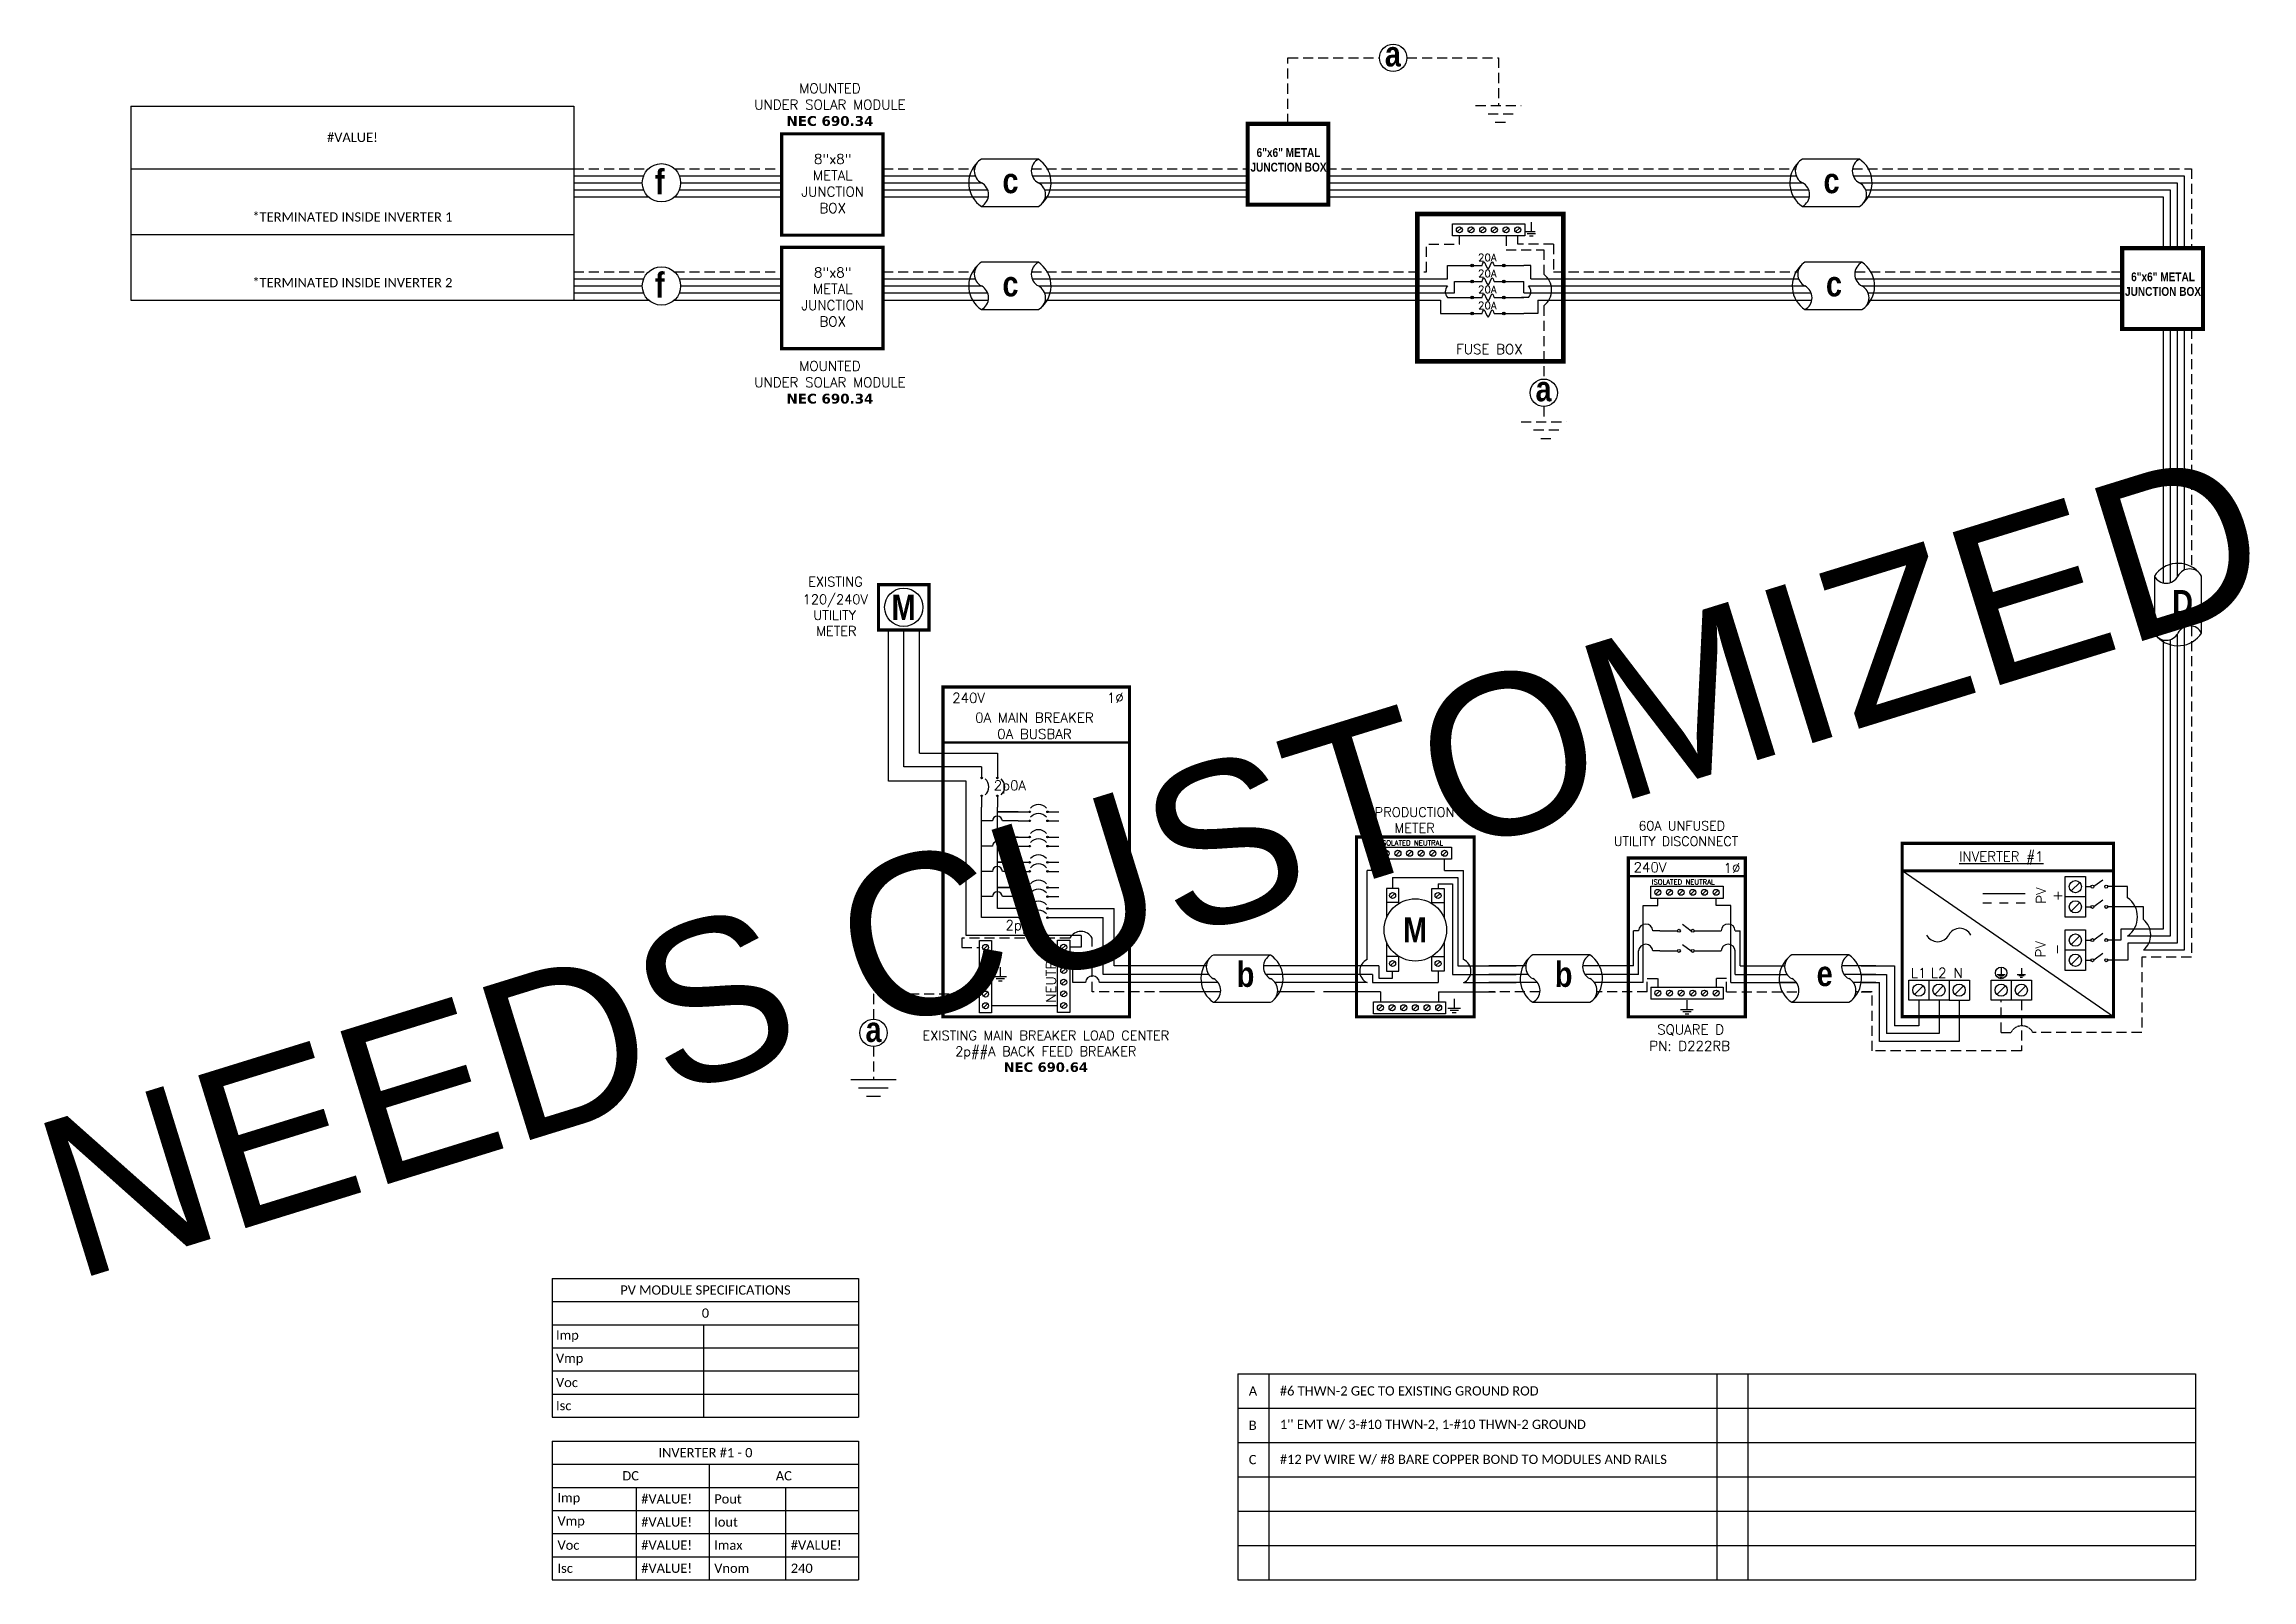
# Model space of a CAD drawing. Header units: feet. Extents: x 12396 to 13219, y 20866 to 21438.
import ezdxf

# ---------------------------------------------------------------- set-up
doc = ezdxf.new("R2010")
doc.units = ezdxf.units.FT
doc.header["$MEASUREMENT"] = 0
doc.linetypes.add('HIDDEN', pattern=[0.375, 0.25, -0.125])
for name, color, linetype in [('ONE LINE BLOCKS', 7, 'Continuous'), ('TABLES', 7, 'Continuous'), ('TEXT', 7, 'Continuous'), ('Z - TITLEBLOCK TXT', 7, 'Continuous')]:
    doc.layers.add(name, color=color, linetype=linetype)
doc.styles.add('ONE LINE TXT', font='techb___.ttf')
doc.styles.get("Standard").update_dxf_attribs({"font": 'simplex.shx'})
doc.styles.add('TITLE BBLOCK TEXT', font='ARIALUNI.TTF')

msp = doc.modelspace()

# ---------------------------------------------------------------- texts
at = {"layer": 'Defpoints', "color": 1, "style": 'TITLE BBLOCK TEXT'}
msp.add_text('NEEDS CUSTOMIZED', height=59.6129, rotation=17.1954, dxfattribs=at).set_placement((12406.9, 20976.89))
at = {"layer": 'ONE LINE BLOCKS', "color": 1, "linetype": 'Continuous', "char_height": 3.2756, "width": 28.3929, "attachment_point": 2, "style": 'ONE LINE TXT'}
for insert in [(12859.71, 21399.24), (13185.75, 21352.92)]:
    msp.add_mtext('6"x6" METAL JUNCTION BOX  ', dxfattribs=dict(at, insert=insert))
at = {"layer": 'TABLES', "color": 1, "linetype": 'Continuous'}
for s, height, p in [('20A', 2.778, (12930.38, 21357.08)), ('20A', 2.778, (12930.38, 21351.12)), ('20A', 2.778, (12930.38, 21345.16)), ('20A', 2.778, (12930.38, 21339.2)), ('%%UINVERTER #1', 3.6576, (13109.7, 21133.39))]:
    msp.add_text(s, height=height, dxfattribs=at).set_placement(p)
at = {"layer": 'TEXT', "color": 1, "attachment_point": 5}
for s, width, gutter_width, insert, char_height in [(' \\PMOUNTED \\PUNDER SOLAR MODULE\\P{\\fVerdana|b1|i0|c0|p34;NEC 690.34}', 72.4158, 7.17, (12688.76, 21418.48), 3.6576), ('8"x8" METAL JUNCTION BOX ', 0.4767, 7.17, (12689.78, 21386.04), 3.6576), ('8"x8" METAL JUNCTION BOX ', 0.4767, 7.17, (12689.78, 21343.75), 3.6576), ('FUSE BOX', 42.1592, 7.17, (12934.62, 21324.31), 3.658), (' \\PMOUNTED \\PUNDER SOLAR MODULE\\P{\\fVerdana|b1|i0|c0|p34;NEC 690.34}', 72.4158, 7.17, (12688.76, 21314.98), 3.6576), ('L1', 0.1481, 0.75, (13094.65, 21091.82), 3.658), ('L2', 0.1481, 0.75, (13102.11, 21091.85), 3.658), ('N', 0.1481, 0.75, (13109.36, 21091.79), 3.66)]:
    msp.add_mtext_dynamic_manual_height_columns(s, width=width, gutter_width=gutter_width, heights=[0], dxfattribs=dict(at, insert=insert, char_height=char_height))
at = {"layer": 'TEXT', "color": 1, "char_height": 3.658, "attachment_point": 5, "rotation": 90}
for s, width, insert in [('PV +', 2.8378, (13143.33, 21120.61)), ('PV -', 2.8013, (13143.11, 21100.63))]:
    msp.add_mtext_dynamic_manual_height_columns(s, width=width, gutter_width=0.75, heights=[0], dxfattribs=dict(at, insert=insert))
at = {"layer": 'Z - TITLEBLOCK TXT', "color": 1, "linetype": 'Continuous', "char_height": 9.3833, "attachment_point": 1, "style": 'ONE LINE TXT'}
for s, insert in [('{\\W1;\\C256;a}', (12895.64, 21439.07)), ('{\\W1;\\C256;f}', (12623.49, 21391.36)), ('{\\W1;\\C256;c}', (12753.07, 21391.83)), ('{\\W1;\\C256;c}', (13059.17, 21391.83)), ('{\\W1;\\C256;f}', (12623.49, 21352.91)), ('{\\W1;\\C256;c}', (12753.07, 21353.37)), ('{\\W1;\\C256;c}', (13060.09, 21353.37)), ('{\\W1;\\C256;a}', (12951.82, 21314.26)), ('{\\W1;\\C256;D}', (13189.18, 21234.55)), ('{\\W1;\\C256;b}', (12840.42, 21096)), ('{\\W1;\\C256;b}', (12959.01, 21096)), ('{\\W1;\\C256;e}', (13056.61, 21096.29))]:
    msp.add_mtext_dynamic_manual_height_columns(s, width=0.1385, gutter_width=2.13, heights=[0], dxfattribs=dict(at, insert=insert))

# ---------------------------------------------------------------- blocks, each defined once
blk = doc.blocks.new('M_METER PAN')
at = {"color": 253, "linetype": 'Continuous'}
for p, q in [((4.73, 8.02), (3.48, 8.02)), ((3.48, 2.14), (3.48, 8.02)), ((4.73, 8.02), (4.73, 8.75)), ((8.59, 8.02), (8.59, 8.75)), ((8.59, 8.02), (9.84, 8.02)), ((9.84, 2.14), (9.84, 8.02)), ((3.48, 0.61), (0, 0.61)), ((9.84, 0.61), (13.32, 0.61))]:
    blk.add_line(p, q, dxfattribs=at)
at = {"color": 7, "linetype": 'Continuous'}
for p, q in [((5.16, 7.56), (5.16, 6.82)), ((5.16, 7.56), (9.47, 7.56)), ((9.47, 7.56), (9.47, 1.71)), ((4.25, 1.71), (0, 1.71)), ((4.25, 1.71), (4.25, 0.9)), ((9.47, 1.71), (13.32, 1.71)), ((4.25, 0.9), (5.16, 0.9)), ((5.16, 0.9), (5.16, 1.37))]:
    blk.add_line(p, q, dxfattribs=at)
at = {"color": 1, "linetype": 'Continuous'}
for p, q in [((5.57, 5.9), (4.76, 5.9)), ((7.76, 5.9), (8.56, 5.9)), ((5.57, 2.33), (4.76, 2.33)), ((7.76, 2.33), (8.56, 2.33))]:
    blk.add_line(p, q, dxfattribs=at)
at = {"color": 10, "linetype": 'Continuous'}
for p, q in [((8.16, 7.14), (8.16, 6.82)), ((8.16, 7.14), (9.12, 7.14)), ((9.12, 7.14), (9.12, 1.15)), ((3.83, 1.15), (0, 1.15)), ((3.83, 1.15), (3.83, 0.61)), ((3.83, 0.61), (8.16, 0.61)), ((8.16, 1.37), (8.16, 0.61)), ((9.12, 1.15), (13.32, 1.15))]:
    blk.add_line(p, q, dxfattribs=at)
at = {"color": 253, "linetype": 'Continuous'}
for centre, start, end in [((3.82, 1.37), 113.9997, 246.0003), ((9.5, 1.37), 293.9997, 66.0003)]:
    blk.add_arc(centre, 0.835, start, end, dxfattribs=at)
at = {"layer": 'ONE LINE BLOCKS', "lineweight": 50, "const_width": 0.21}
blk.add_lwpolyline([(2.77, -1.65), (2.77, 10.22), (10.55, 10.22), (10.55, -1.65)], close=True, dxfattribs=at)
at = {"layer": 'TEXT', "color": 92, "linetype": 'HIDDEN', "ltscale": 15}
for p, q in [((4.35, 0), (0, 0)), ((4.35, 0), (4.35, -0.65)), ((8.2, 0), (8.2, -0.65)), ((8.2, 0), (13.32, 0))]:
    blk.add_line(p, q, dxfattribs=at)
at = {"layer": 'TEXT', "color": 92, "linetype": 'Continuous', "flags": 128}
for points in [[(8.81, -1.08), (9.64, -1.08)], [(9.5, -1.23), (8.96, -1.23)], [(9.35, -1.38), (9.1, -1.38)], [(9.23, -0.46), (9.23, -1.08)]]:
    blk.add_lwpolyline(points, dxfattribs=at)
at = {"layer": 'TEXT', "linetype": 'Continuous'}
blk.add_circle((6.66, 4.09), 2.06, dxfattribs=at)
at = {"layer": 'Z - TITLEBLOCK TXT', "color": 1, "linetype": 'Continuous'}
for p, q in [((4.27, 8.75), (4.27, 9.55)), ((4.27, 9.55), (9.05, 9.55)), ((9.05, 9.55), (9.05, 8.75)), ((9.05, 8.75), (4.27, 8.75)), ((4.76, 6.82), (4.76, 4.89)), ((5.57, 6.82), (4.76, 6.82)), ((5.57, 5.84), (5.57, 6.82)), ((7.76, 5.84), (7.76, 6.82)), ((7.76, 6.82), (8.56, 6.82)), ((8.56, 6.82), (8.56, 4.89)), ((4.76, 3.3), (4.76, 1.37)), ((8.56, 3.3), (8.56, 1.37)), ((5.57, 1.37), (5.57, 2.35)), ((7.76, 1.37), (7.76, 2.35)), ((4.76, 1.37), (5.57, 1.37)), ((8.56, 1.37), (7.76, 1.37)), ((3.89, -1.45), (3.89, -0.65)), ((3.89, -0.65), (8.66, -0.65)), ((8.66, -1.45), (3.89, -1.45)), ((8.66, -0.65), (8.66, -1.45))]:
    blk.add_line(p, q, dxfattribs=at)
at = {"layer": 'Z - TITLEBLOCK TXT', "color": 4, "linetype": 'Continuous'}
for p, q in [((4.87, 9.29), (4.6, 9.01)), ((5.64, 9.29), (5.37, 9.01)), ((6.42, 9.29), (6.14, 9.01)), ((7.19, 9.29), (6.91, 9.01)), ((7.96, 9.29), (7.68, 9.01)), ((8.73, 9.29), (8.45, 9.01)), ((5.3, 6.5), (5.02, 6.22)), ((8.3, 6.5), (8.02, 6.22)), ((5.3, 2.01), (5.02, 1.73)), ((8.3, 2.01), (8.02, 1.73)), ((4.49, -0.91), (4.21, -1.19)), ((5.26, -0.91), (4.98, -1.19)), ((6.03, -0.91), (5.75, -1.19)), ((6.8, -0.91), (6.52, -1.19)), ((7.57, -0.91), (7.29, -1.19)), ((8.34, -0.91), (8.06, -1.19))]:
    blk.add_line(p, q, dxfattribs=at)
for centre in [(4.73, 9.15), (5.51, 9.15), (6.28, 9.15), (7.05, 9.15), (7.82, 9.15), (8.59, 9.15), (5.16, 6.36), (8.16, 6.36), (5.16, 1.87), (8.16, 1.87), (4.35, -1.05), (5.12, -1.05), (5.89, -1.05), (6.66, -1.05), (7.43, -1.05), (8.2, -1.05)]:
    blk.add_circle(centre, 0.197, dxfattribs=at)
at = {"layer": 'TABLES', "color": 4, "linetype": 'Continuous'}
blk.add_text('ISOLATED NEUTRAL', height=0.3321, dxfattribs=at).set_placement((4.34, 9.67))
at = {"layer": 'TEXT', "color": 1, "insert": (6.61, 11.34), "char_height": 0.6278, "attachment_point": 5}
blk.add_mtext_dynamic_manual_height_columns('PRODUCTION METER', width=1.3203, gutter_width=7.17, heights=[0], dxfattribs=at)
at = {"layer": 'Z - TITLEBLOCK TXT', "color": 253, "linetype": 'Continuous', "style": 'ONE LINE TXT'}
blk.add_text('M', height=1.66, dxfattribs=at).set_placement((5.85, 3.26))
blk = doc.blocks.new('*U7')
at = {"color": 0}
blk.add_blockref('M_METER PAN', (0, 0), dxfattribs=at)
blk = doc.blocks.new('*U6')
at = {"color": 7, "linetype": 'Continuous'}
for p, q in [((2.44, 1.71), (0, 1.71)), ((6.67, 2.43), (2.91, 2.43)), ((9.57, 1.71), (6.2, 1.71)), ((2.91, -0.69), (6.67, -0.69))]:
    blk.add_line(p, q, dxfattribs=at)
at = {"color": 10, "linetype": 'Continuous'}
for p, q in [((2.59, 1.15), (0, 1.15)), ((9.57, 1.15), (6.35, 1.15))]:
    blk.add_line(p, q, dxfattribs=at)
at = {"color": 253, "linetype": 'Continuous'}
for p, q in [((3.21, 0.61), (0, 0.61)), ((9.57, 0.61), (6.97, 0.61))]:
    blk.add_line(p, q, dxfattribs=at)
at = {"color": 7, "linetype": 'Continuous'}
for centre, start, end in [((3.94, 0.87), 133.9732, 236.4265), ((5.63, 0.87), 313.9732, 56.4265)]:
    blk.add_arc(centre, 1.87, start, end, dxfattribs=at)
at = {"layer": 'TEXT', "color": 92, "linetype": 'HIDDEN', "ltscale": 15}
for p, q in [((3.37, 0), (0, 0)), ((9.57, 0), (7.14, 0))]:
    blk.add_line(p, q, dxfattribs=at)
at = {"layer": 'Z - TITLEBLOCK TXT', "linetype": 'Continuous'}
for centre, start, end in [((3.31, 1.65), 117.6639, 242.3361), ((7.08, 1.65), 117.6639, 242.3361), ((2.5, 0.09), 297.6639, 62.3361), ((6.26, 0.09), 297.6639, 62.3361)]:
    blk.add_arc(centre, 0.882, start, end, dxfattribs=at)
blk = doc.blocks.new('*T9')
at = {"layer": 'Z - TITLEBLOCK TXT', "color": 0, "lineweight": -2, "transparency": 16777216}
for p, q in [((0, 0), (114.19, 0)), ((0, 0), (0, -51.7)), ((114.19, 0), (114.19, -51.7)), ((0, -8.62), (114.19, -8.62)), ((58.43, -8.62), (58.43, -51.7)), ((0, -17.23), (114.19, -17.23)), ((31.22, -17.23), (31.22, -51.7)), ((86.98, -17.23), (86.98, -51.7)), ((0, -25.85), (114.19, -25.85)), ((0, -34.47), (114.19, -34.47)), ((0, -43.08), (114.19, -43.08)), ((0, -51.7), (114.19, -51.7))]:
    blk.add_line(p, q, dxfattribs=at)
at = {"layer": 'Z - TITLEBLOCK TXT', "color": 0, "linetype": 'Continuous', "transparency": 16777216, "char_height": 3.4544}
for s, insert, width, attachment_point in [('{\\fCalibri|b0|i0|c0;INVERTER #1 - 0', (57.09, -4.31), 110.3293, 5), ('{\\fCalibri|b0|i0|c0;DC', (29.22, -12.93), 54.5755, 5), ('{\\fCalibri|b0|i0|c0;AC', (86.31, -12.93), 51.8976, 5), ('{\\fCalibri|b0|i0|c0;Imp', (1.93, -21.54), 27.3681, 4), ('{\\fCalibri|b0|i0|c0;#VALUE!', (33.15, -21.54), 23.3513, 4), ('{\\fCalibri|b0|i0|c0;Pout', (60.36, -21.54), 24.6902, 4), ('{\\fCalibri|b0|i0|c0;', (88.91, -21.54), 23.3513, 4), ('{\\fCalibri|b0|i0|c0;Vmp', (1.93, -30.16), 27.3681, 4), ('{\\fCalibri|b0|i0|c0;#VALUE!', (33.15, -30.16), 23.3513, 4), ('{\\fCalibri|b0|i0|c0;Iout', (60.36, -30.16), 24.6902, 4), ('{\\fCalibri|b0|i0|c0;', (88.91, -30.16), 23.3513, 4), ('{\\fCalibri|b0|i0|c0;Voc', (1.93, -38.78), 27.3681, 4), ('{\\fCalibri|b0|i0|c0;#VALUE!', (33.15, -38.78), 23.3513, 4), ('{\\fCalibri|b0|i0|c0;Imax', (60.36, -38.78), 24.6902, 4), ('{\\fCalibri|b0|i0|c0;#VALUE!', (88.91, -38.78), 23.3513, 4), ('{\\fCalibri|b0|i0|c0;Isc', (1.93, -47.39), 27.3681, 4), ('{\\fCalibri|b0|i0|c0;#VALUE!', (33.15, -47.39), 23.3513, 4), ('{\\fCalibri|b0|i0|c0;Vnom', (60.36, -47.39), 24.6902, 4), ('{\\fCalibri|b0|i0|c0;240', (88.91, -47.39), 23.3513, 4)]:
    blk.add_mtext(s, dxfattribs=dict(at, insert=insert, width=width, attachment_point=attachment_point))
blk = doc.blocks.new('*T10')
at = {"layer": 'Z - TITLEBLOCK TXT', "color": 0, "lineweight": -2, "transparency": 16777216}
for p, q in [((0, 0), (114.19, 0)), ((0, 0), (0, -51.69)), ((114.19, 0), (114.19, -51.69)), ((0, -8.62), (114.19, -8.62)), ((0, -17.23), (114.19, -17.23)), ((56.41, -17.23), (56.41, -51.69)), ((0, -25.85), (114.19, -25.85)), ((0, -34.46), (114.19, -34.46)), ((0, -43.08), (114.19, -43.08)), ((0, -51.69), (114.19, -51.69))]:
    blk.add_line(p, q, dxfattribs=at)
at = {"layer": 'Z - TITLEBLOCK TXT', "color": 0, "linetype": 'Continuous', "transparency": 16777216, "char_height": 3.4544}
for s, insert, width, attachment_point in [('{\\fCalibri|b0|i0|c0;PV MODULE SPECIFICATIONS', (57.09, -4.31), 111.433, 5), ('{\\fCalibri|b0|i0|c0;0', (57.09, -12.92), 111.433, 5), ('{\\fCalibri|b0|i0|c0;Imp', (1.38, -21.54), 53.6551, 4), ('{\\fCalibri|b0|i0|c0;', (57.78, -21.54), 55.0254, 4), ('{\\fCalibri|b0|i0|c0;Vmp', (1.38, -30.15), 53.6551, 4), ('{\\fCalibri|b0|i0|c0;', (57.78, -30.15), 55.0254, 4), ('{\\fCalibri|b0|i0|c0;Voc', (1.38, -38.77), 53.6551, 4), ('{\\fCalibri|b0|i0|c0;', (57.78, -38.77), 55.0254, 4), ('{\\fCalibri|b0|i0|c0;Isc', (1.38, -47.39), 53.6551, 4), ('{\\fCalibri|b0|i0|c0;', (57.78, -47.39), 55.0254, 4)]:
    blk.add_mtext(s, dxfattribs=dict(at, insert=insert, width=width, attachment_point=attachment_point))
blk = doc.blocks.new('*U8')
at = {"layer": 'ONE LINE BLOCKS', "linetype": 'Continuous'}
h = blk.add_hatch(color=1, dxfattribs=at)
h.dxf.hatch_style = 1
edge = h.paths.add_edge_path()
edge.add_arc((-70.09, 79.71), 0.291, 0, 360)
h = blk.add_hatch(color=1, dxfattribs=at)
h.dxf.hatch_style = 1
edge = h.paths.add_edge_path()
edge.add_arc((-64.17, 79.71), 0.291, 0, 360)
h = blk.add_hatch(color=1, dxfattribs=at)
h.dxf.hatch_style = 1
edge = h.paths.add_edge_path()
edge.add_arc((-70.09, 73.04), 0.291, 0, 360)
h = blk.add_hatch(color=1, dxfattribs=at)
h.dxf.hatch_style = 1
edge = h.paths.add_edge_path()
edge.add_arc((-64.17, 73.04), 0.291, 0, 360)
h = blk.add_hatch(color=1, dxfattribs=at)
h.dxf.hatch_style = 1
edge = h.paths.add_edge_path()
edge.add_arc((-52.18, 67.09), 0.291, 0, 360)
h = blk.add_hatch(color=1, dxfattribs=at)
h.dxf.hatch_style = 1
edge = h.paths.add_edge_path()
edge.add_arc((-45.5, 67.09), 0.291, 0, 360)
h = blk.add_hatch(color=1, dxfattribs=at)
h.dxf.hatch_style = 1
edge = h.paths.add_edge_path()
edge.add_arc((-52.18, 63.72), 0.291, 0, 360)
h = blk.add_hatch(color=1, dxfattribs=at)
h.dxf.hatch_style = 1
edge = h.paths.add_edge_path()
edge.add_arc((-52.18, 57.69), 0.291, 0, 360)
h = blk.add_hatch(color=1, dxfattribs=at)
h.dxf.hatch_style = 1
edge = h.paths.add_edge_path()
edge.add_arc((-45.5, 63.72), 0.291, 0, 360)
h = blk.add_hatch(color=1, dxfattribs=at)
h.dxf.hatch_style = 1
edge = h.paths.add_edge_path()
edge.add_arc((-45.5, 57.69), 0.291, 0, 360)
h = blk.add_hatch(color=1, dxfattribs=at)
h.dxf.hatch_style = 1
edge = h.paths.add_edge_path()
edge.add_arc((-52.18, 54.31), 0.291, 0, 360)
h = blk.add_hatch(color=1, dxfattribs=at)
h.dxf.hatch_style = 1
edge = h.paths.add_edge_path()
edge.add_arc((-45.5, 54.31), 0.291, 0, 360)
h = blk.add_hatch(color=1, dxfattribs=at)
h.dxf.hatch_style = 1
edge = h.paths.add_edge_path()
edge.add_arc((-52.18, 48.29), 0.291, 0, 360)
h = blk.add_hatch(color=1, dxfattribs=at)
h.dxf.hatch_style = 1
edge = h.paths.add_edge_path()
edge.add_arc((-52.18, 44.91), 0.291, 0, 360)
h = blk.add_hatch(color=1, dxfattribs=at)
h.dxf.hatch_style = 1
edge = h.paths.add_edge_path()
edge.add_arc((-45.5, 48.29), 0.291, 0, 360)
h = blk.add_hatch(color=1, dxfattribs=at)
h.dxf.hatch_style = 1
edge = h.paths.add_edge_path()
edge.add_arc((-45.5, 44.91), 0.291, 0, 360)
h = blk.add_hatch(color=1, dxfattribs=at)
h.dxf.hatch_style = 1
edge = h.paths.add_edge_path()
edge.add_arc((-52.18, 38.89), 0.291, 0, 360)
h = blk.add_hatch(color=1, dxfattribs=at)
h.dxf.hatch_style = 1
edge = h.paths.add_edge_path()
edge.add_arc((-52.18, 35.51), 0.291, 0, 360)
h = blk.add_hatch(color=1, dxfattribs=at)
h.dxf.hatch_style = 1
edge = h.paths.add_edge_path()
edge.add_arc((-45.5, 38.89), 0.291, 0, 360)
h = blk.add_hatch(color=1, dxfattribs=at)
h.dxf.hatch_style = 1
edge = h.paths.add_edge_path()
edge.add_arc((-45.5, 35.51), 0.291, 0, 360)
h = blk.add_hatch(color=1, dxfattribs=at)
h.dxf.hatch_style = 1
edge = h.paths.add_edge_path()
edge.add_arc((-52.18, 31.06), 0.291, 0, 360)
h = blk.add_hatch(color=1, dxfattribs=at)
h.dxf.hatch_style = 1
edge = h.paths.add_edge_path()
edge.add_arc((-52.18, 27.68), 0.291, 0, 360)
h = blk.add_hatch(color=1, dxfattribs=at)
h.dxf.hatch_style = 1
edge = h.paths.add_edge_path()
edge.add_arc((-45.5, 31.06), 0.291, 0, 360)
h = blk.add_hatch(color=1, dxfattribs=at)
h.dxf.hatch_style = 1
edge = h.paths.add_edge_path()
edge.add_arc((-45.5, 27.68), 0.291, 0, 360)
at = {"color": 10, "linetype": 'Continuous'}
for p, q in [((-24.71, 6.49), (-24.71, 27.68)), ((-20.67, 27.68), (-20.67, 27.68)), ((-20.67, 27.68), (-20.67, 27.68)), ((0, 6.49), (-24.71, 6.49))]:
    blk.add_line(p, q, dxfattribs=at)
at = {"color": 7, "linetype": 'Continuous'}
for p, q in [((-20.69, 9.66), (-20.69, 31.06)), ((0, 9.66), (-20.69, 9.66))]:
    blk.add_line(p, q, dxfattribs=at)
at = {"color": 253, "linetype": 'Continuous'}
for p, q in [((-36.04, 12.29), (-37.2, 12.29)), ((-36.04, 3.45), (-36.04, 12.29)), ((-31.39, 3.45), (-36.04, 3.45)), ((0, 3.45), (-26.11, 3.45))]:
    blk.add_line(p, q, dxfattribs=at)
at = {"color": 7, "linetype": 'Continuous'}
blk.add_circle((-110.4, -15.26), 5.11, dxfattribs=at)
at = {"color": 253, "linetype": 'Continuous'}
blk.add_arc((-28.75, 3.3), 2.64, 3.28193, 176.71807, dxfattribs=at)
at = {"layer": 'ONE LINE BLOCKS', "lineweight": 50}
for p, q in [((-108.51, 134.89), (-108.51, 151.79)), ((-108.51, 151.79), (-89.65, 151.79)), ((-89.65, 151.79), (-89.65, 134.89)), ((-89.65, 134.89), (-108.51, 134.89)), ((-84.43, 92.98), (-14.91, 92.98))]:
    blk.add_line(p, q, dxfattribs=at)
at = {"layer": 'ONE LINE BLOCKS', "lineweight": 50, "const_width": 1.19}
for points in [[(-108.51, 134.89), (-108.51, 151.79), (-89.65, 151.79), (-89.65, 134.89)], [(-84.43, -9.3), (-84.43, 113.61), (-14.91, 113.61), (-14.91, -9.3)]]:
    blk.add_lwpolyline(points, close=True, dxfattribs=at)
at = {"layer": 'TEXT', "color": 92, "linetype": 'HIDDEN', "ltscale": 15}
for p, q in [((-77.46, 20.02), (-77.46, 16.57)), ((-37.13, 20.02), (-77.46, 20.02)), ((-77.46, 16.57), (-70.87, 16.57)), ((-28.89, 0), (-28.89, 20.02)), ((0, 0), (-28.89, 0)), ((-70.87, -0.83), (-110.4, -0.83)), ((-110.4, -0.83), (-110.4, -10.15)), ((-110.4, -20.38), (-110.4, -32.73))]:
    blk.add_line(p, q, dxfattribs=at)
at = {"layer": 'TEXT', "color": 92, "linetype": 'Continuous', "ltscale": 15}
blk.add_line((-41.74, -5.18), (-66.33, -5.18), dxfattribs=at)
at = {"layer": 'TEXT', "color": 92, "linetype": 'HIDDEN', "flags": 128}
for points in [[(-63.1, 9.2), (-63.11, 5.69)], [(-65.45, 5.69), (-60.77, 5.69)], [(-61.58, 4.83), (-64.64, 4.83)], [(-62.39, 3.96), (-63.82, 3.96)]]:
    blk.add_lwpolyline(points, dxfattribs=at)
at = {"layer": 'TEXT', "color": 92, "linetype": 'Continuous', "ltscale": 4, "flags": 128}
for points in [[(-118.88, -32.73), (-101.92, -32.73)], [(-104.86, -35.88), (-115.94, -35.88)], [(-107.8, -39.02), (-113, -39.02)]]:
    blk.add_lwpolyline(points, dxfattribs=at)
at = {"layer": 'TEXT', "linetype": 'Continuous'}
blk.add_circle((-99.08, 143.34), 7.15, dxfattribs=at)
at = {"layer": 'TEXT', "color": 92, "linetype": 'Continuous', "ltscale": 0.3}
blk.add_arc((-33.01, 17.86), 4.65, 27.66392, 152.33608, dxfattribs=at)
at = {"layer": 'Z - TITLEBLOCK TXT', "color": 253, "linetype": 'Continuous'}
for p, q in [((-104.8, 78.58), (-104.8, 134.89)), ((-75.86, 78.58), (-104.8, 78.58)), ((-75.86, 20.99), (-75.86, 78.58)), ((-32.91, 20.99), (-75.86, 20.99)), ((-32.91, 16.64), (-37.2, 16.64)), ((-32.91, 20.99), (-32.91, 16.64))]:
    blk.add_line(p, q, dxfattribs=at)
at = {"layer": 'Z - TITLEBLOCK TXT', "color": 10, "linetype": 'Continuous'}
for p, q in [((-99.08, 83.91), (-99.08, 134.89)), ((-70.09, 83.91), (-99.08, 83.91)), ((-70.09, 27.68), (-70.09, 68.84)), ((-66.04, 63.72), (-70.09, 63.72)), ((-56.38, 63.72), (-62.3, 63.72)), ((-66.04, 54.31), (-70.09, 54.31)), ((-56.38, 54.31), (-62.3, 54.31)), ((-66.04, 44.91), (-70.09, 44.91)), ((-56.38, 44.91), (-62.3, 44.91)), ((-66.04, 35.51), (-70.09, 35.51)), ((-56.38, 35.51), (-62.3, 35.51)), ((-56.38, 27.68), (-70.09, 27.68)), ((-41.31, 27.68), (-24.71, 27.68))]:
    blk.add_line(p, q, dxfattribs=at)
at = {"layer": 'Z - TITLEBLOCK TXT', "color": 7, "linetype": 'Continuous'}
for p, q in [((-93.24, 89.01), (-93.24, 134.89)), ((-93.24, 89.01), (-64.17, 89.01)), ((-64.17, 89.01), (-64.17, 83.91)), ((-64.17, 67.09), (-64.17, 68.84)), ((-64.17, 57.69), (-64.17, 67.09)), ((-64.17, 67.09), (-56.38, 67.09)), ((-56.38, 67.09), (-64.17, 67.09)), ((-64.17, 48.29), (-64.17, 57.69)), ((-64.17, 57.69), (-56.38, 57.69)), ((-56.38, 57.69), (-64.17, 57.69)), ((-64.17, 38.89), (-64.17, 48.29)), ((-64.17, 48.29), (-56.38, 48.29)), ((-56.38, 48.29), (-64.17, 48.29)), ((-64.17, 31.06), (-64.17, 38.89)), ((-64.17, 38.89), (-56.38, 38.89)), ((-56.38, 38.89), (-64.17, 38.89)), ((-56.38, 31.06), (-64.17, 31.06)), ((-41.31, 31.06), (-20.69, 31.06))]:
    blk.add_line(p, q, dxfattribs=at)
at = {"layer": 'Z - TITLEBLOCK TXT', "color": 1, "linetype": 'Continuous'}
for p, q in [((-70.87, -7.78), (-70.87, 19.17)), ((-70.87, 19.17), (-66.33, 19.17)), ((-66.33, 19.17), (-66.33, -7.78)), ((-41.74, -7.71), (-41.74, 19.24)), ((-41.74, 19.24), (-37.2, 19.24)), ((-37.2, 19.24), (-37.2, -7.71)), ((-66.33, -7.78), (-70.87, -7.78)), ((-37.2, -7.71), (-41.74, -7.71))]:
    blk.add_line(p, q, dxfattribs=at)
at = {"layer": 'Z - TITLEBLOCK TXT', "color": 4, "linetype": 'Continuous'}
for p, q in [((-67.81, 17.35), (-69.38, 15.78)), ((-38.69, 17.43), (-40.26, 15.85)), ((-67.81, 13), (-69.38, 11.43)), ((-67.81, 8.65), (-69.38, 7.08)), ((-38.69, 13.08), (-40.26, 11.5)), ((-38.69, 8.73), (-40.26, 7.15)), ((-67.81, 4.3), (-69.38, 2.73)), ((-38.69, 4.38), (-40.26, 2.8)), ((-38.69, 0.03), (-40.26, -1.55)), ((-67.81, -0.05), (-69.38, -1.62)), ((-67.81, -4.4), (-69.38, -5.97)), ((-38.69, -4.33), (-40.26, -5.9))]:
    blk.add_line(p, q, dxfattribs=at)
at = {"layer": 'Z - TITLEBLOCK TXT', "color": 1, "linetype": 'Continuous', "flags": 128}
for points in [[(-70.09, 83.91), (-70.09, 79.71)], [(-70.09, 83.91), (-70.09, 79.71)], [(-64.17, 83.91), (-64.17, 79.71)], [(-64.17, 83.91), (-64.17, 79.71)], [(-70.09, 73.04), (-70.09, 68.84)], [(-64.17, 73.04), (-64.17, 68.84)], [(-56.38, 67.09), (-52.18, 67.09)], [(-56.38, 67.09), (-52.18, 67.09)], [(-45.5, 67.09), (-41.31, 67.09)], [(-56.38, 63.72), (-52.18, 63.72)], [(-56.38, 63.72), (-52.18, 63.72)], [(-56.38, 57.69), (-52.18, 57.69)], [(-56.38, 57.69), (-52.18, 57.69)], [(-45.5, 63.72), (-41.31, 63.72)], [(-45.5, 57.69), (-41.31, 57.69)], [(-56.38, 54.31), (-52.18, 54.31)], [(-56.38, 54.31), (-52.18, 54.31)], [(-45.5, 54.31), (-41.31, 54.31)], [(-56.38, 48.29), (-52.18, 48.29)], [(-56.38, 48.29), (-52.18, 48.29)], [(-56.38, 44.91), (-52.18, 44.91)], [(-56.38, 44.91), (-52.18, 44.91)], [(-45.5, 48.29), (-41.31, 48.29)], [(-45.5, 44.91), (-41.31, 44.91)], [(-56.38, 38.89), (-52.18, 38.89)], [(-56.38, 38.89), (-52.18, 38.89)], [(-56.38, 35.51), (-52.18, 35.51)], [(-56.38, 35.51), (-52.18, 35.51)], [(-45.5, 38.89), (-41.31, 38.89)], [(-45.5, 35.51), (-41.31, 35.51)], [(-56.38, 31.06), (-52.18, 31.06)], [(-56.38, 31.06), (-52.18, 31.06)], [(-56.38, 27.68), (-52.18, 27.68)], [(-56.38, 27.68), (-52.18, 27.68)], [(-45.5, 31.06), (-41.31, 31.06)], [(-45.5, 27.68), (-41.31, 27.68)]]:
    blk.add_lwpolyline(points, dxfattribs=at)
at = {"layer": 'Z - TITLEBLOCK TXT', "color": 1, "linetype": 'Continuous'}
for centre in [(-70.09, 79.71), (-64.17, 79.71), (-70.09, 73.04), (-64.17, 73.04), (-52.18, 67.09), (-45.5, 67.09), (-52.18, 63.72), (-52.18, 57.69), (-45.5, 63.72), (-45.5, 57.69), (-52.18, 54.31), (-45.5, 54.31), (-52.18, 48.29), (-52.18, 44.91), (-45.5, 48.29), (-45.5, 44.91), (-52.18, 38.89), (-52.18, 35.51), (-45.5, 38.89), (-45.5, 35.51), (-52.18, 31.06), (-52.18, 27.68), (-45.5, 31.06), (-45.5, 27.68)]:
    blk.add_circle(centre, 0.291, dxfattribs=at)
at = {"layer": 'Z - TITLEBLOCK TXT', "color": 4, "linetype": 'Continuous'}
for centre in [(-68.6, 16.57), (-39.47, 16.64), (-68.6, 12.22), (-68.6, 7.87), (-39.47, 12.29), (-39.47, 7.94), (-68.6, 3.52), (-68.6, -0.83), (-39.47, 3.59), (-39.47, -0.76), (-68.6, -5.18), (-39.47, -5.11)]:
    blk.add_circle(centre, 1.11, dxfattribs=at)
at = {"layer": 'Z - TITLEBLOCK TXT', "color": 1, "linetype": 'Continuous'}
for centre, start, end in [((-71.28, 76.38), 310.3392, 49.6608), ((-65.36, 76.38), 310.3392, 49.6608), ((-48.84, 65.9), 40.3392, 139.6608), ((-48.84, 62.52), 40.3392, 139.6608), ((-48.84, 56.5), 40.3392, 139.6608), ((-48.84, 53.12), 40.3392, 139.6608), ((-48.84, 47.1), 40.3392, 139.6608), ((-48.84, 43.72), 40.3392, 139.6608), ((-48.84, 37.69), 40.3392, 139.6608), ((-48.84, 34.31), 40.3392, 139.6608), ((-48.84, 29.86), 40.3392, 139.6608), ((-48.84, 26.48), 40.3392, 139.6608)]:
    blk.add_arc(centre, 3.93, start, end, dxfattribs=at)
at = {"layer": 'Z - TITLEBLOCK TXT', "color": 10, "linetype": 'Continuous'}
for centre in [(-64.17, 63.61), (-64.17, 54.21), (-64.17, 44.8), (-64.17, 35.4)]:
    blk.add_arc(centre, 1.87, 3.2937, 176.7063, dxfattribs=at)
at = {"layer": 'TABLES', "color": 1, "linetype": 'Continuous'}
blk.add_text('NEUTRAL', height=3.658, rotation=90, dxfattribs=at).set_placement((-42.4, -4.09))
at = {"layer": 'TEXT', "color": 1}
for s, p in [('120/240V', (-136.78, 144.52)), ('EXISTING', (-134.76, 151.1)), ('UTILITY', (-132.82, 138.61)), ('METER', (-131.72, 132.71))]:
    blk.add_text(s, height=3.543, dxfattribs=at).set_placement(p)
at = {"layer": 'TEXT', "color": 1, "attachment_point": 5}
for s, width, gutter_width, heights, insert, char_height in [('240V', 0.1481, 0.75, [0], (-74.92, 109.56), 3.658), ('1∅', 0.1481, 0.75, [0], (-20.22, 109.56), 3.658), ('0A MAIN BREAKER\\P0A BUSBAR', 94.6859, 0.75, [0], (-50.38, 99.17), 3.6576), ('2p0A', 0.1481, 0.75, [0], (-59.53, 76.34), 3.658), ('2p#A', 0.1481, 0.75, [0], (-55.05, 24.24), 3.658), ('EXISTING MAIN BREAKER LOAD CENTER\\P2p##A BACK FEED BREAKER\\P{\\fVerdana|b1|i0|c0|p34;NEC 690.64}', 140.5774, 97.94, [58.72], (-46.13, -22.19), 3.5433)]:
    blk.add_mtext_dynamic_manual_height_columns(s, width=width, gutter_width=gutter_width, heights=heights, dxfattribs=dict(at, insert=insert, char_height=char_height))
at = {"layer": 'Z - TITLEBLOCK TXT', "color": 253, "linetype": 'Continuous', "style": 'ONE LINE TXT'}
blk.add_text('M', height=9.38, dxfattribs=at).set_placement((-103.64, 138.62))
at = {"layer": 'Z - TITLEBLOCK TXT', "color": 1, "linetype": 'Continuous', "insert": (-113.36, -9.32), "char_height": 9.3833, "attachment_point": 1, "style": 'ONE LINE TXT'}
blk.add_mtext_dynamic_manual_height_columns('{\\W1;\\C256;a}', width=0.1385, gutter_width=2.13, heights=[0], dxfattribs=at)
blk = doc.blocks.new('M_UTILITY DISCONNECT')
at = {"color": 253, "linetype": 'Continuous'}
for p, q in [((-42.47, 32.21), (-42.47, 34.82)), ((-20.72, 32.21), (-20.72, 34.82)), ((-47.96, 3.45), (-47.96, 32.21)), ((-47.96, 32.21), (-42.47, 32.21)), ((-15.23, 32.21), (-20.72, 32.21)), ((-15.23, 3.45), (-15.23, 32.21)), ((-47.96, 3.45), (-63.19, 3.45)), ((-15.23, 3.45), (0, 3.45))]:
    blk.add_line(p, q, dxfattribs=at)
at = {"color": 7, "linetype": 'Continuous'}
for p, q in [((-51.46, 9.66), (-51.46, 22.77)), ((-49.6, 22.77), (-51.46, 22.77)), ((-41.69, 22.77), (-44.32, 22.77)), ((-21.5, 22.77), (-18.87, 22.77)), ((-13.59, 22.77), (-11.73, 22.77)), ((-11.73, 9.66), (-11.73, 22.77)), ((-51.46, 9.66), (-63.19, 9.66)), ((-11.73, 9.66), (0, 9.66))]:
    blk.add_line(p, q, dxfattribs=at)
at = {"color": 10, "linetype": 'Continuous'}
for p, q in [((-49.6, 6.49), (-49.6, 15.24)), ((-41.69, 15.24), (-44.32, 15.24)), ((-21.5, 15.24), (-18.87, 15.24)), ((-13.59, 6.49), (-13.59, 15.24)), ((-49.6, 6.49), (-63.19, 6.49)), ((-13.59, 6.49), (0, 6.49))]:
    blk.add_line(p, q, dxfattribs=at)
at = {"color": 7, "linetype": 'Continuous'}
for centre in [(-46.96, 22.62), (-16.23, 22.62)]:
    blk.add_arc(centre, 2.64, 3.28193, 176.71807, dxfattribs=at)
at = {"color": 10, "linetype": 'Continuous'}
for centre in [(-46.96, 15.08), (-16.23, 15.08)]:
    blk.add_arc(centre, 2.64, 3.28193, 176.71807, dxfattribs=at)
at = {"layer": 'ONE LINE BLOCKS', "lineweight": 50}
blk.add_line((-53.41, 43.1), (-9.8, 43.1), dxfattribs=at)
at = {"layer": 'ONE LINE BLOCKS', "lineweight": 50, "const_width": 1.19}
blk.add_lwpolyline([(-53.41, -9.3), (-53.41, 49.88), (-9.8, 49.88), (-9.8, -9.3)], close=True, dxfattribs=at)
at = {"layer": 'TEXT', "color": 92, "linetype": 'HIDDEN', "ltscale": 15}
for p, q in [((-46.38, 0), (-63.19, 0)), ((-46.38, 0), (-46.38, 4.94)), ((-46.38, 4.94), (-42.47, 4.94)), ((-42.47, 4.94), (-42.47, 1.8)), ((-16.81, 4.94), (-20.72, 4.94)), ((-20.72, 4.94), (-20.72, 1.8)), ((-16.81, 0), (-16.81, 4.94)), ((-16.81, 0), (0, 0))]:
    blk.add_line(p, q, dxfattribs=at)
at = {"layer": 'TEXT', "color": 92, "linetype": 'Continuous', "flags": 128}
for points in [[(-33.94, -6.57), (-29.25, -6.57)], [(-30.07, -7.44), (-33.13, -7.44)], [(-31.59, -3.07), (-31.6, -6.57)], [(-30.88, -8.3), (-32.31, -8.3)]]:
    blk.add_lwpolyline(points, dxfattribs=at)
at = {"layer": 'Z - TITLEBLOCK TXT', "color": 1, "linetype": 'Continuous'}
for p, q in [((-45.07, 34.82), (-45.07, 39.36)), ((-45.07, 39.36), (-18.12, 39.36)), ((-18.12, 34.82), (-45.07, 34.82)), ((-18.12, 39.36), (-18.12, 34.82)), ((-33.23, 25.22), (-29.96, 22.78)), ((-41.69, 22.77), (-35.12, 22.77)), ((-33.23, 17.69), (-29.96, 15.24)), ((-28.88, 22.77), (-21.5, 22.77)), ((-41.69, 15.24), (-35.12, 15.24)), ((-28.88, 15.24), (-21.5, 15.23)), ((-45.07, 1.8), (-18.12, 1.8)), ((-45.07, 1.8), (-45.07, -2.74)), ((-18.12, 1.8), (-18.12, -2.74)), ((-18.12, -2.74), (-45.07, -2.74))]:
    blk.add_line(p, q, dxfattribs=at)
at = {"layer": 'Z - TITLEBLOCK TXT', "color": 4, "linetype": 'Continuous'}
for p, q in [((-41.69, 37.87), (-43.26, 36.3)), ((-37.34, 37.87), (-38.91, 36.3)), ((-32.98, 37.87), (-34.56, 36.3)), ((-28.63, 37.87), (-30.21, 36.3)), ((-24.28, 37.87), (-25.86, 36.3)), ((-19.93, 37.87), (-21.51, 36.3)), ((-41.69, 0.32), (-43.26, -1.26)), ((-37.34, 0.32), (-38.91, -1.26)), ((-32.98, 0.32), (-34.56, -1.26)), ((-28.63, 0.32), (-30.21, -1.26)), ((-24.28, 0.32), (-25.86, -1.26)), ((-19.93, 0.32), (-21.51, -1.26))]:
    blk.add_line(p, q, dxfattribs=at)
for centre in [(-42.47, 37.09), (-38.12, 37.09), (-33.77, 37.09), (-29.42, 37.09), (-25.07, 37.09), (-20.72, 37.09), (-42.47, -0.47), (-38.12, -0.47), (-33.77, -0.47), (-29.42, -0.47), (-25.07, -0.47), (-20.72, -0.47)]:
    blk.add_circle(centre, 1.11, dxfattribs=at)
at = {"layer": 'Z - TITLEBLOCK TXT', "color": 1, "linetype": 'Continuous'}
for centre in [(-34.58, 22.77), (-29.42, 22.77), (-34.58, 15.24), (-29.42, 15.24)]:
    blk.add_circle(centre, 0.541, dxfattribs=at)
at = {"layer": 'TABLES', "color": 4, "linetype": 'Continuous'}
blk.add_text('ISOLATED NEUTRAL', height=1.8743, dxfattribs=at).set_placement((-44.71, 40.01))
at = {"layer": 'TEXT', "color": 1}
for s, width, gutter_width, heights, insert, char_height, attachment_point in [('\\A1;\\pi12.968; 60A UNFUSED \\P\\pi6.1418;UTILITY DISCONNECT', 64.922, 0, [82.18], (-65.01, 63.62), 3.4544, 1), ('240V', 0.1481, 0.75, [0], (-45.35, 46.44), 3.658, 5), ('1∅', 0.1481, 0.75, [0], (-14.78, 46.14), 3.658, 5), ('\\A1;\\pi11.999,t30.287;SQUARE D\\P\\pi9.0377,t27.326;PN: D222RB', 51.6906, 0.203, [45.94], (-54.67, -12.23), 3.6576, 1)]:
    blk.add_mtext_dynamic_manual_height_columns(s, width=width, gutter_width=gutter_width, heights=heights, dxfattribs=dict(at, insert=insert, char_height=char_height, attachment_point=attachment_point))
blk = doc.blocks.new('*T11')
at = {"layer": 'Z - TITLEBLOCK TXT', "color": 0, "lineweight": -2, "transparency": 16777216}
for p, q in [((0, 0), (165.11, 0)), ((0, 0), (0, -72.27)), ((165.11, 0), (165.11, -72.27)), ((0, -23.32), (165.11, -23.32)), ((0, -47.8), (165.11, -47.8)), ((0, -72.27), (165.11, -72.27))]:
    blk.add_line(p, q, dxfattribs=at)
at = {"layer": 'Z - TITLEBLOCK TXT', "color": 0, "linetype": 'Continuous', "transparency": 16777216, "char_height": 3.4544, "width": 156.9097, "attachment_point": 5}
for s, insert in [('{\\fCalibri|b0|i0|c0;#VALUE!', (82.56, -11.66)), ('{\\fCalibri|b0|i0|c0;^J^J*TERMINATED INSIDE INVERTER 1', (82.56, -35.56)), ('{\\fCalibri|b0|i0|c0;^J^J*TERMINATED INSIDE INVERTER 2', (82.56, -60.03))]:
    blk.add_mtext(s, dxfattribs=dict(at, insert=insert))
blk = doc.blocks.new('*T12')
at = {"linetype": 'ByBlock', "lineweight": -2, "transparency": 16777216}
for p, q in [((0, 0), (357.03, 0)), ((0, 0), (0, -76.8)), ((11.58, 0), (11.58, -76.8)), ((178.51, 0), (178.51, -76.8)), ((190.1, 0), (190.1, -76.8)), ((357.03, 0), (357.03, -76.8)), ((0, -12.8), (357.03, -12.8)), ((0, -25.61), (357.03, -25.61)), ((0, -38.41), (357.03, -38.41)), ((0, -51.22), (357.03, -51.22)), ((0, -64.02), (357.03, -64.02)), ((0, -76.8), (357.03, -76.8))]:
    blk.add_line(p, q, dxfattribs=at)
at = {"color": 0, "linetype": 'Continuous', "transparency": 16777216, "char_height": 3.4544, "attachment_point": 4}
for s, insert, width in [('{\\fCalibri|b0|i0|c0;A', (4.06, -6.4), 3.4544), ('{\\fCalibri|b0|i0|c0;#6 THWN-2 GEC TO EXISTING GROUND ROD', (15.65, -6.4), 158.8026), ('{\\fCalibri|b0|i0|c0;', (182.58, -6.4), 3.4544), ('{\\fCalibri|b0|i0|c0;', (194.16, -6.4), 158.8095), ('{\\fCalibri|b0|i0|c0;B', (4.06, -19.21), 3.4544), ("{\\fCalibri|b0|i0|c0;1'' EMT W/ 3-#10 THWN-2, 1-#10 THWN-2 GROUND", (15.65, -19.21), 158.8026), ('{\\fCalibri|b0|i0|c0;', (182.58, -19.21), 3.4544), ('{\\fCalibri|b0|i0|c0;', (194.16, -19.21), 158.8095), ('{\\fCalibri|b0|i0|c0;C', (4.06, -32.01), 3.4544), ('{\\fCalibri|b0|i0|c0;#12 PV WIRE W/ #8 BARE COPPER BOND TO MODULES AND RAILS', (15.65, -32.01), 158.8026), ('{\\fCalibri|b0|i0|c0;', (182.58, -32.01), 3.4544), ('{\\fCalibri|b0|i0|c0;', (194.16, -32.01), 158.8095), ('{\\fCalibri|b0|i0|c0;', (4.06, -44.82), 3.4544), ('{\\fCalibri|b0|i0|c0;', (15.65, -44.82), 158.8026), ('{\\fCalibri|b0|i0|c0;', (182.58, -44.82), 3.4544), ('{\\fCalibri|b0|i0|c0;', (194.16, -44.82), 158.8095), ('{\\fCalibri|b0|i0|c0;', (4.06, -57.62), 3.4544), ('{\\fCalibri|b0|i0|c0;', (15.65, -57.62), 158.8026), ('{\\fCalibri|b0|i0|c0;', (182.58, -57.62), 3.4544), ('{\\fCalibri|b0|i0|c0;', (194.16, -57.62), 158.8095), ('{\\fCalibri|b0|i0|c0;', (4.06, -70.41), 3.4544), ('{\\fCalibri|b0|i0|c0;', (15.65, -70.41), 158.8026), ('{\\fCalibri|b0|i0|c0;', (182.58, -70.41), 3.4544), ('{\\fCalibri|b0|i0|c0;', (194.16, -70.41), 158.8095)]:
    blk.add_mtext(s, dxfattribs=dict(at, insert=insert, width=width))

# ---------------------------------------------------------------- hatches: boundary and pattern name
at = {"linetype": 'Continuous'}
h = msp.add_hatch(color=7, dxfattribs=at)
h.dxf.hatch_style = 1
edge = h.paths.add_edge_path()
edge.add_arc((12928.23, 21355.5), 0.513, 0, 360)
h = msp.add_hatch(color=7, dxfattribs=at)
h.dxf.hatch_style = 1
edge = h.paths.add_edge_path()
edge.add_arc((12940.01, 21355.5), 0.513, 0, 360)
h = msp.add_hatch(color=7, dxfattribs=at)
h.dxf.hatch_style = 1
edge = h.paths.add_edge_path()
edge.add_arc((12928.23, 21349.54), 0.513, 0, 360)
h = msp.add_hatch(color=253, dxfattribs=at)
h.dxf.hatch_style = 1
edge = h.paths.add_edge_path()
edge.add_arc((12928.23, 21343.58), 0.513, 0, 360)
h = msp.add_hatch(color=7, dxfattribs=at)
h.dxf.hatch_style = 1
edge = h.paths.add_edge_path()
edge.add_arc((12940.01, 21349.54), 0.513, 0, 360)
h = msp.add_hatch(color=253, dxfattribs=at)
h.dxf.hatch_style = 1
edge = h.paths.add_edge_path()
edge.add_arc((12940.01, 21343.58), 0.513, 0, 360)
h = msp.add_hatch(color=253, dxfattribs=at)
h.dxf.hatch_style = 1
edge = h.paths.add_edge_path()
edge.add_arc((12928.23, 21337.62), 0.513, 0, 360)
h = msp.add_hatch(color=253, dxfattribs=at)
h.dxf.hatch_style = 1
edge = h.paths.add_edge_path()
edge.add_arc((12940.01, 21337.62), 0.513, 0, 360)

# ---------------------------------------------------------------- linework, layer by layer
at = {"color": 7, "linetype": 'Continuous'}
for p, q in [((12766.47, 21395.14), (12745.23, 21395.14)), ((13072.56, 21395.14), (13051.32, 21395.14)), ((12593.28, 21388.95), (12619.5, 21388.95)), ((12593.28, 21383.7), (12619.5, 21383.7)), ((12632.6, 21388.95), (12670.75, 21388.95)), ((12632.6, 21383.7), (12670.75, 21383.7)), ((12708.53, 21388.95), (12742.89, 21388.95)), ((12708.53, 21383.7), (12747.56, 21383.7)), ((12764.14, 21388.95), (12844.47, 21388.95)), ((12768.8, 21383.7), (12844.47, 21383.7)), ((12874.57, 21388.95), (13048.99, 21388.95)), ((12874.57, 21383.7), (13053.66, 21383.7)), ((13070.23, 21388.95), (13193.69, 21388.95)), ((13074.9, 21383.7), (13188.44, 21383.7)), ((13188.44, 21383.7), (13188.44, 21361.97)), ((13193.69, 21388.95), (13193.69, 21361.97)), ((12745.23, 21377.51), (12766.47, 21377.51)), ((13051.32, 21377.51), (13072.56, 21377.51)), ((12593.28, 21350.49), (12619.5, 21350.49)), ((12632.6, 21350.49), (12670.75, 21350.49)), ((12708.53, 21350.49), (12742.89, 21350.49)), ((12766.47, 21356.68), (12745.23, 21356.68)), ((12764.14, 21350.49), (12919.01, 21350.49)), ((12950.03, 21350.49), (13049.91, 21350.49)), ((13073.49, 21356.68), (13052.25, 21356.68)), ((13071.16, 21350.49), (13170.51, 21350.49)), ((12593.28, 21345.25), (12619.5, 21345.25)), ((12632.6, 21345.25), (12670.75, 21345.25)), ((12708.53, 21345.25), (12747.56, 21345.25)), ((12768.8, 21345.25), (12921.64, 21345.25)), ((12921.64, 21345.25), (12921.64, 21349.54)), ((12947.41, 21345.25), (12947.41, 21349.54)), ((12947.41, 21345.25), (13054.58, 21345.25)), ((13075.83, 21345.25), (13170.51, 21345.25)), ((12745.23, 21339.05), (12766.47, 21339.05)), ((13052.25, 21339.05), (13073.49, 21339.05)), ((13188.44, 21331.87), (13188.44, 21237.32)), ((13193.69, 21331.87), (13193.69, 21241.97)), ((13182.51, 21239.75), (13182.51, 21218.5)), ((13200.14, 21218.5), (13200.14, 21239.75)), ((13193.69, 21220.73), (13193.69, 21100.31)), ((13188.44, 21216.08), (13188.44, 21105.55)), ((13172.56, 21123.97), (13165.11, 21123.97)), ((13172.56, 21119.86), (13172.56, 21123.97)), ((13178.52, 21116.43), (13165.11, 21116.43)), ((13178.52, 21111.71), (13178.52, 21116.43)), ((13188.44, 21105.55), (13172.56, 21105.55)), ((12972.05, 21098.51), (12950.81, 21098.51)), ((13068.6, 21098.51), (13047.35, 21098.51)), ((13193.69, 21100.31), (13178.52, 21100.31)), ((12948.15, 21094.43), (12934.41, 21094.43)), ((12976.66, 21094.43), (12969.4, 21094.43)), ((13039.85, 21094.43), (13044.7, 21094.43)), ((13078.72, 21094.43), (13065.94, 21094.43)), ((13073.22, 21094.43), (13085.65, 21094.43)), ((13085.65, 21094.43), (13085.65, 21072.05)), ((12950.81, 21080.88), (12972.05, 21080.88)), ((13047.35, 21080.88), (13068.6, 21080.88)), ((13094.7, 21081.64), (13094.7, 21072.05)), ((13094.7, 21072.05), (13085.65, 21072.05))]:
    msp.add_line(p, q, dxfattribs=at)
at = {"color": 253, "linetype": 'Continuous'}
for p, q in [((12593.28, 21386.32), (12618.81, 21386.32)), ((12633.09, 21386.32), (12670.75, 21386.32)), ((12708.53, 21386.32), (12745.23, 21386.32)), ((12766.47, 21386.32), (12844.47, 21386.32)), ((12874.57, 21386.32), (13051.32, 21386.32)), ((13072.56, 21386.32), (13191.07, 21386.32)), ((13191.07, 21386.32), (13191.07, 21361.97)), ((12593.28, 21381.08), (12621.11, 21381.08)), ((12630.8, 21381.08), (12670.75, 21381.08)), ((12708.53, 21381.08), (12747.82, 21381.08)), ((12769.07, 21381.08), (12844.47, 21381.08)), ((12874.57, 21381.08), (13053.92, 21381.08)), ((13075.16, 21381.08), (13185.82, 21381.08)), ((13185.82, 21381.08), (13185.82, 21361.97)), ((12593.28, 21347.87), (12618.81, 21347.87)), ((12593.28, 21342.62), (12621.11, 21342.62)), ((12630.8, 21342.62), (12670.75, 21342.62)), ((12633.09, 21347.87), (12670.75, 21347.87)), ((12708.53, 21347.87), (12745.23, 21347.87)), ((12708.53, 21342.62), (12747.82, 21342.62)), ((12766.47, 21347.87), (12919.01, 21347.87)), ((12769.07, 21342.62), (12916.39, 21342.62)), ((12916.39, 21342.62), (12916.39, 21337.62)), ((12919.01, 21343.58), (12921.64, 21343.58)), ((12949.24, 21343.58), (12946.62, 21343.58)), ((12949.24, 21347.87), (13052.25, 21347.87)), ((12952.65, 21342.62), (12952.65, 21337.62)), ((12952.65, 21342.62), (13054.84, 21342.62)), ((13073.49, 21347.87), (13170.51, 21347.87)), ((13076.09, 21342.62), (13170.51, 21342.62)), ((12916.39, 21337.62), (12921.64, 21337.62)), ((12952.65, 21337.62), (12947.41, 21337.62)), ((13185.82, 21331.87), (13185.82, 21237.2)), ((13191.07, 21331.87), (13191.07, 21239.31)), ((13185.82, 21215.96), (13185.82, 21108.18)), ((13191.07, 21218.06), (13191.07, 21102.93)), ((13169.99, 21104.07), (13165.11, 21104.07)), ((13185.82, 21108.18), (13169.99, 21108.18)), ((13169.99, 21108.18), (13169.99, 21104.07)), ((13172.61, 21096.54), (13165.11, 21096.54)), ((13191.07, 21102.93), (13172.61, 21102.93)), ((13172.61, 21102.93), (13172.61, 21096.54)), ((12952.52, 21088.22), (12934.41, 21088.22)), ((12976.66, 21088.22), (12973.76, 21088.22)), ((13037.1, 21088.22), (13049.06, 21088.22)), ((13049.06, 21088.22), (13042.95, 21088.22)), ((13078.72, 21088.22), (13070.31, 21088.22)), ((13073.22, 21088.22), (13080.03, 21088.22)), ((13080.03, 21066.28), (13080.03, 21088.22)), ((13109.77, 21081.64), (13109.77, 21066.28)), ((13109.77, 21066.28), (13080.03, 21066.28))]:
    msp.add_line(p, q, dxfattribs=at)
at = {"color": 1, "linetype": 'Continuous'}
for p, q in [((12928.74, 21355.5), (12931.87, 21355.51)), ((12936.38, 21355.5), (12939.49, 21355.5)), ((12928.74, 21349.54), (12931.87, 21349.54)), ((12928.74, 21343.58), (12931.87, 21343.58)), ((12936.38, 21349.54), (12939.49, 21349.54)), ((12936.38, 21343.58), (12939.49, 21343.58)), ((12928.74, 21337.62), (12931.87, 21337.62)), ((12936.38, 21337.62), (12939.49, 21337.62))]:
    msp.add_line(p, q, dxfattribs=at)
at = {"color": 10, "linetype": 'Continuous'}
for p, q in [((12949.03, 21091.26), (12934.41, 21091.26)), ((12976.66, 21091.26), (12970.28, 21091.26)), ((13038.74, 21091.26), (13045.58, 21091.26)), ((13078.72, 21091.26), (13066.82, 21091.26)), ((13073.22, 21091.26), (13082.71, 21091.26)), ((13082.71, 21091.26), (13082.71, 21069.24)), ((13102.24, 21081.64), (13102.24, 21069.24)), ((13102.24, 21069.24), (13082.71, 21069.24))]:
    msp.add_line(p, q, dxfattribs=at)
at = {"color": 7, "linetype": 'Continuous', "flags": 128}
for points in [[(12919.01, 21350.49), (12919.01, 21355.5), (12921.64, 21355.5)], [(12921.64, 21355.5), (12928.23, 21355.5)], [(12921.64, 21355.5), (12928.23, 21355.5)], [(12940.01, 21355.5), (12947.41, 21355.5)], [(12950.03, 21350.49), (12950.03, 21355.5), (12947.41, 21355.5)], [(12921.64, 21349.54), (12928.23, 21349.54)], [(12921.64, 21349.54), (12928.23, 21349.54)], [(12940.01, 21349.54), (12947.41, 21349.54)]]:
    msp.add_lwpolyline(points, dxfattribs=at)
at = {"color": 253, "linetype": 'Continuous', "flags": 128}
for points in [[(12921.64, 21343.58), (12928.23, 21343.58)], [(12921.64, 21343.58), (12928.23, 21343.58)], [(12940.01, 21343.58), (12947.41, 21343.58)], [(12921.64, 21337.62), (12928.23, 21337.62)], [(12921.64, 21337.62), (12928.23, 21337.62)], [(12940.01, 21337.62), (12947.41, 21337.62)]]:
    msp.add_lwpolyline(points, dxfattribs=at)
at = {"color": 7, "linetype": 'Continuous'}
for centre, radius in [((12898.75, 21432.88), 5.11), ((12625.95, 21386.32), 7.14), ((12625.95, 21347.87), 7.14), ((12928.23, 21355.5), 0.513), ((12940.01, 21355.5), 0.513), ((12928.23, 21349.54), 0.513), ((12940.01, 21349.54), 0.513), ((12954.92, 21308.07), 5.11)]:
    msp.add_circle(centre, radius, dxfattribs=at)
at = {"color": 253, "linetype": 'Continuous'}
for centre in [(12928.23, 21343.58), (12940.01, 21343.58), (12928.23, 21337.62), (12940.01, 21337.62)]:
    msp.add_circle(centre, 0.513, dxfattribs=at)
at = {"color": 7, "linetype": 'Continuous'}
for centre, start, end in [((12751.08, 21386.32), 133.97324, 236.42648), ((12760.62, 21386.32), 313.97324, 56.42648), ((13057.17, 21386.32), 133.97324, 236.42648), ((13066.71, 21386.32), 313.97324, 56.42648), ((12751.08, 21347.87), 133.97324, 236.42648), ((12760.62, 21347.87), 313.97324, 56.42648), ((13058.1, 21347.87), 133.97324, 236.42648), ((13067.64, 21347.87), 313.97324, 56.42648), ((13191.33, 21233.9), 43.97324, 146.42648), ((13191.33, 21224.35), 223.97324, 326.42648), ((12956.66, 21089.69), 133.97324, 236.42648), ((12966.2, 21089.69), 313.97324, 56.42648), ((13053.2, 21089.69), 133.97324, 236.42648), ((13062.75, 21089.69), 313.97324, 56.42648)]:
    msp.add_arc(centre, 10.58, start, end, dxfattribs=at)
at = {"color": 253, "linetype": 'Continuous'}
for centre, start, end in [((12921.36, 21345.72), 137.51008, 222.48992), ((12946.9, 21345.72), 317.51008, 42.48992)]:
    msp.add_arc(centre, 3.18, start, end, dxfattribs=at)
at = {"color": 1, "linetype": 'Continuous'}
for points in [[(12931.87, 21355.51), (12932.54, 21356.84), (12934.13, 21354.16), (12935.58, 21356.84), (12936.38, 21355.5)], [(12931.87, 21349.54), (12932.54, 21350.88), (12934.13, 21348.19), (12935.58, 21350.88), (12936.38, 21349.54)], [(12931.87, 21343.58), (12932.54, 21344.92), (12934.13, 21342.23), (12935.58, 21344.92), (12936.38, 21343.58)], [(12931.87, 21337.62), (12932.54, 21338.96), (12934.13, 21336.27), (12935.58, 21338.96), (12936.38, 21337.62)]]:
    msp.add_spline(points, degree=3, dxfattribs=at)
at = {"layer": 'ONE LINE BLOCKS', "lineweight": 50}
for points, const_width in [([(12874.57, 21378.19), (12844.47, 21378.19), (12844.47, 21408.29), (12874.57, 21408.29)], 1.53), ([(12708.53, 21366.78), (12670.75, 21366.78), (12670.75, 21404.56), (12708.53, 21404.56)], 1.19), ([(12962.18, 21319.81), (12907.71, 21319.81), (12907.71, 21374.74), (12962.18, 21374.74)], 1.71), ([(12962.18, 21319.81), (12907.71, 21319.81), (12907.71, 21374.74), (12962.18, 21374.74)], 1.71), ([(12708.53, 21324.49), (12670.75, 21324.49), (12670.75, 21362.27), (12708.53, 21362.27)], 1.19), ([(13200.62, 21331.87), (13170.51, 21331.87), (13170.51, 21361.97), (13200.62, 21361.97)], 1.53), ([(13088.49, 21075.48), (13088.49, 21140.13), (13167.26, 21140.13), (13167.26, 21075.48)], 1.19), ([(13088.49, 21129.85), (13088.49, 21140.13), (13167.26, 21140.13), (13167.26, 21129.85)], 1.19)]:
    msp.add_lwpolyline(points, close=True, dxfattribs=dict(at, const_width=const_width))
at = {"layer": 'TEXT', "color": 92, "linetype": 'HIDDEN', "ltscale": 15}
for p, q in [((12859.52, 21408.29), (12859.52, 21432.88)), ((12859.52, 21432.88), (12893.63, 21432.88)), ((12903.86, 21432.88), (12937.97, 21432.88)), ((12937.97, 21432.88), (12937.97, 21415.1)), ((12593.28, 21391.57), (12621.11, 21391.57)), ((12630.8, 21391.57), (12670.75, 21391.57)), ((12708.53, 21391.57), (12742.63, 21391.57)), ((12763.88, 21391.57), (12844.47, 21391.57)), ((12873.9, 21391.57), (13048.73, 21391.57)), ((13069.97, 21391.57), (13196.31, 21391.57)), ((13196.31, 21391.57), (13196.31, 21361.97)), ((12940.82, 21366.52), (12940.82, 21361.32)), ((12940.82, 21361.32), (12954.92, 21361.32)), ((12945.17, 21363.44), (12945.17, 21366.52)), ((12958.52, 21363.44), (12945.17, 21363.44)), ((12954.92, 21361.32), (12954.92, 21352.24)), ((12958.52, 21363.44), (12958.52, 21353.11)), ((12593.28, 21353.11), (12621.11, 21353.11)), ((12630.8, 21353.11), (12670.75, 21353.11)), ((12708.53, 21353.11), (12742.63, 21353.11)), ((12763.88, 21353.11), (12911.15, 21353.11)), ((12958.52, 21353.11), (13049.65, 21353.11)), ((13070.9, 21353.11), (13170.51, 21353.11)), ((12954.92, 21340.47), (12954.92, 21313.19)), ((13196.31, 21331.87), (13196.31, 21242.38)), ((12954.92, 21302.96), (12954.92, 21297.2)), ((13196.31, 21221.13), (13196.31, 21097.69)), ((13196.31, 21097.69), (13177.8, 21097.69)), ((13177.8, 21097.69), (13177.8, 21069.61)), ((12953.45, 21084.77), (12934.41, 21084.77)), ((12976.66, 21084.77), (12974.69, 21084.77)), ((13039.85, 21084.77), (13049.99, 21084.77)), ((13077.3, 21084.77), (13071.24, 21084.77)), ((13073.22, 21084.77), (13077.3, 21084.77)), ((13077.3, 21062.74), (13077.3, 21084.77)), ((13125.41, 21069.61), (13125.41, 21081.64)), ((13132.94, 21081.64), (13132.94, 21062.74)), ((13132.94, 21062.74), (13077.3, 21062.74)), ((13125.41, 21069.61), (13129.01, 21069.61)), ((13177.8, 21069.61), (13137.25, 21069.61))]:
    msp.add_line(p, q, dxfattribs=at)
at = {"layer": 'TEXT', "color": 92, "linetype": 'HIDDEN', "ltscale": 15, "flags": 128}
for points in [[(12929.49, 21415.1), (12946.45, 21415.1)], [(12943.51, 21411.95), (12932.43, 21411.95)], [(12940.57, 21408.81), (12935.37, 21408.81)], [(12947.9, 21368.15), (12952.58, 21368.15)], [(12951.77, 21367.28), (12948.71, 21367.28)], [(12950.24, 21371.65), (12950.24, 21368.15)], [(12911.15, 21353.11), (12911.15, 21363.44), (12923.42, 21363.44), (12923.42, 21366.52)], [(12950.96, 21366.41), (12949.52, 21366.41)], [(12946.44, 21297.2), (12963.41, 21297.2)], [(12960.47, 21294.06), (12949.38, 21294.06)], [(12957.53, 21290.91), (12952.32, 21290.91)]]:
    msp.add_lwpolyline(points, dxfattribs=at)
at = {"layer": 'TEXT', "color": 92, "linetype": 'Continuous', "flags": 128}
for points in [[(13123.87, 21091.29), (13126.94, 21091.29)], [(13126.41, 21090.72), (13124.4, 21090.72)], [(13125.88, 21090.15), (13124.94, 21090.15)], [(13125.41, 21093.58), (13125.41, 21091.29)], [(13131.41, 21091.29), (13134.48, 21091.29)], [(13133.95, 21090.72), (13131.94, 21090.72)], [(13133.41, 21090.15), (13132.47, 21090.15)], [(13132.94, 21093.58), (13132.94, 21091.29)]]:
    msp.add_lwpolyline(points, dxfattribs=at)
at = {"layer": 'TEXT', "color": 92, "linetype": 'Continuous'}
msp.add_circle((13125.41, 21091.84), 2.17, dxfattribs=at)
at = {"layer": 'TEXT', "color": 92, "ltscale": 15}
msp.add_arc((12950.28, 21346.36), 7.5, 308.29128, 51.70872, dxfattribs=at)
at = {"layer": 'TEXT', "color": 92, "linetype": 'HIDDEN', "ltscale": 0.3}
msp.add_arc((13133.13, 21067.45), 4.65, 27.66392, 152.33608, dxfattribs=at)
at = {"layer": 'Z - TITLEBLOCK TXT', "color": 1, "linetype": 'Continuous'}
for p, q in [((12920.82, 21366.52), (12920.82, 21371.06)), ((12920.82, 21371.06), (12947.77, 21371.06)), ((12947.77, 21371.06), (12947.77, 21366.52)), ((12947.77, 21366.52), (12920.82, 21366.52)), ((13149.3, 21112.66), (13149.3, 21127.73)), ((13149.3, 21127.73), (13156.84, 21127.73)), ((13149.3, 21112.66), (13149.3, 21127.73)), ((13156.84, 21120.2), (13149.3, 21120.2)), ((13156.84, 21127.73), (13156.84, 21112.66)), ((13156.84, 21127.73), (13156.84, 21120.2)), ((13156.84, 21123.97), (13158.87, 21123.97)), ((13163.26, 21126.43), (13160, 21123.98)), ((13156.84, 21112.66), (13149.3, 21112.66)), ((13156.84, 21116.43), (13158.87, 21116.43)), ((13163.26, 21118.89), (13160, 21116.45)), ((13149.3, 21092.77), (13149.3, 21107.84)), ((13149.3, 21107.84), (13156.84, 21107.84)), ((13156.84, 21107.84), (13156.84, 21100.3)), ((13156.84, 21104.07), (13158.87, 21104.07)), ((13163.26, 21106.53), (13160, 21104.09)), ((13156.84, 21100.3), (13149.3, 21100.3)), ((13156.84, 21100.3), (13156.84, 21092.77)), ((13156.84, 21096.54), (13158.87, 21096.54)), ((13163.26, 21099), (13160, 21096.55)), ((13090.93, 21089.18), (13106, 21089.18)), ((13090.93, 21081.64), (13090.93, 21089.18)), ((13090.93, 21089.18), (13098.47, 21089.18)), ((13098.47, 21089.18), (13098.47, 21081.64)), ((13106, 21089.18), (13106, 21081.64)), ((13106, 21089.18), (13113.54, 21089.18)), ((13113.54, 21089.18), (13113.54, 21081.64)), ((13121.64, 21089.18), (13136.71, 21089.18)), ((13121.64, 21081.64), (13121.64, 21089.18)), ((13121.64, 21089.18), (13129.18, 21089.18)), ((13129.18, 21089.18), (13129.18, 21081.64)), ((13136.71, 21089.18), (13136.71, 21081.64)), ((13156.84, 21092.77), (13149.3, 21092.77)), ((13106, 21081.64), (13090.93, 21081.64)), ((13106, 21081.64), (13113.54, 21081.64)), ((13136.71, 21081.64), (13121.64, 21081.64))]:
    msp.add_line(p, q, dxfattribs=at)
at = {"layer": 'Z - TITLEBLOCK TXT', "color": 4, "linetype": 'Continuous'}
for p, q in [((12924.21, 21369.58), (12922.63, 21368.01)), ((12928.56, 21369.58), (12926.99, 21368.01)), ((12932.91, 21369.58), (12931.34, 21368.01)), ((12937.26, 21369.58), (12935.69, 21368.01)), ((12941.61, 21369.58), (12940.04, 21368.01)), ((12945.96, 21369.58), (12944.39, 21368.01)), ((13154.68, 21125.57), (13151.46, 21122.36)), ((13154.68, 21118.04), (13151.46, 21114.82)), ((13154.68, 21105.68), (13151.46, 21102.46)), ((13154.68, 21098.14), (13151.46, 21094.93)), ((13096.31, 21087.02), (13093.09, 21083.8)), ((13103.84, 21087.02), (13100.63, 21083.8)), ((13111.38, 21087.02), (13108.16, 21083.8)), ((13127.02, 21087.02), (13123.8, 21083.8)), ((13134.55, 21087.02), (13131.34, 21083.8))]:
    msp.add_line(p, q, dxfattribs=at)
at = {"layer": 'Z - TITLEBLOCK TXT', "color": 7, "linetype": 'Continuous'}
for p, q in [((13167.26, 21075.48), (13088.49, 21129.85)), ((13134.31, 21121.24), (13118.54, 21121.24)), ((13121.84, 21117.83), (13118.54, 21117.83)), ((13128.07, 21117.83), (13124.78, 21117.83)), ((13134.31, 21117.83), (13131.01, 21117.83))]:
    msp.add_line(p, q, dxfattribs=at)
at = {"layer": 'Z - TITLEBLOCK TXT', "color": 4, "linetype": 'Continuous'}
for centre, radius in [((12923.42, 21368.79), 1.11), ((12927.77, 21368.79), 1.11), ((12932.12, 21368.79), 1.11), ((12936.47, 21368.79), 1.11), ((12940.82, 21368.79), 1.11), ((12945.17, 21368.79), 1.11), ((13153.07, 21123.97), 2.27), ((13153.07, 21116.43), 2.27), ((13153.07, 21104.07), 2.27), ((13153.07, 21096.54), 2.27), ((13094.7, 21085.41), 2.27), ((13102.24, 21085.41), 2.27), ((13109.77, 21085.41), 2.27), ((13125.41, 21085.41), 2.27), ((13132.94, 21085.41), 2.27)]:
    msp.add_circle(centre, radius, dxfattribs=at)
at = {"layer": 'Z - TITLEBLOCK TXT', "color": 1, "linetype": 'Continuous'}
for centre in [(13159.41, 21123.97), (13164.57, 21123.97), (13159.41, 21116.43), (13164.57, 21116.43), (13159.41, 21104.07), (13164.57, 21104.07), (13159.41, 21096.54), (13164.57, 21096.54)]:
    msp.add_circle(centre, 0.541, dxfattribs=at)
at = {"layer": 'Z - TITLEBLOCK TXT', "linetype": 'Continuous'}
for centre, radius, start, end in [((12747.54, 21390.73), 4.98, 117.66392, 242.33608), ((12768.78, 21390.73), 4.98, 117.66392, 242.33608), ((13053.63, 21390.73), 4.98, 117.66392, 242.33608), ((13074.87, 21390.73), 4.98, 117.66392, 242.33608), ((12742.92, 21381.92), 4.98, 297.66392, 62.33608), ((12764.16, 21381.92), 4.98, 297.66392, 62.33608), ((13049.01, 21381.92), 4.98, 297.66392, 62.33608), ((13070.25, 21381.92), 4.98, 297.66392, 62.33608), ((12747.54, 21352.27), 4.98, 117.66392, 242.33608), ((12768.78, 21352.27), 4.98, 117.66392, 242.33608), ((13054.56, 21352.27), 4.98, 117.66392, 242.33608), ((13075.8, 21352.27), 4.98, 117.66392, 242.33608), ((12742.92, 21343.46), 4.98, 297.66392, 62.33608), ((12764.16, 21343.46), 4.98, 297.66392, 62.33608), ((13049.94, 21343.46), 4.98, 297.66392, 62.33608), ((13071.18, 21343.46), 4.98, 297.66392, 62.33608), ((13186.92, 21242.06), 4.98, 207.66392, 332.33608), ((13195.73, 21237.44), 4.98, 27.66392, 152.33608), ((13195.73, 21216.19), 4.98, 27.66392, 152.33608), ((13186.92, 21220.81), 4.98, 207.66392, 332.33608), ((13167.43, 21112.71), 8.8, 305.65052, 54.34948), ((13173.75, 21106.01), 7.43, 309.93385, 50.06615), ((13101.72, 21108.11), 4.65, 207.66392, 332.33608), ((13109.96, 21103.79), 4.65, 27.66392, 152.33608), ((12953.12, 21094.1), 4.98, 117.66392, 242.33608), ((12974.36, 21094.1), 4.98, 117.66392, 242.33608), ((13049.66, 21094.1), 4.98, 117.66392, 242.33608), ((13070.91, 21094.1), 4.98, 117.66392, 242.33608), ((12948.5, 21085.29), 4.98, 297.66392, 62.33608), ((12969.74, 21085.29), 4.98, 297.66392, 62.33608), ((13045.04, 21085.29), 4.98, 297.66392, 62.33608), ((13066.29, 21085.29), 4.98, 297.66392, 62.33608)]:
    msp.add_arc(centre, radius, start, end, dxfattribs=at)

# ---------------------------------------------------------------- block references
for name, p in [('*T11', (12428.17, 21414.89)), ('*T10', (12585.25, 20977.92)), ('*T12', (12840.85, 20942.41)), ('*T9', (12585.25, 20917.3))]:
    msp.add_blockref(name, p)
at = {"color": 7}
for name, p in [('*U8', (12815.37, 21084.77)), ('M_UTILITY DISCONNECT', (13039.85, 21084.77))]:
    msp.add_blockref(name, p, dxfattribs=at)
at = {"color": 155, "true_color": 0x647190, "xscale": 5.644441731736358, "yscale": 5.644441731736358, "zscale": 5.644441731736358}
for name, p in [('*U7', (12869.41, 21084.77)), ('*U6', (12815.37, 21084.77))]:
    msp.add_blockref(name, p, dxfattribs=at)

msp.set_redraw_order([(e.dxf.handle, doc.entitydb.next_handle()) for e in msp.query("TEXT MTEXT ATTDEF DIMENSION ARC_DIMENSION")])  # texts and dimensions are drawn at this point

doc.saveas('drawing.dxf')
